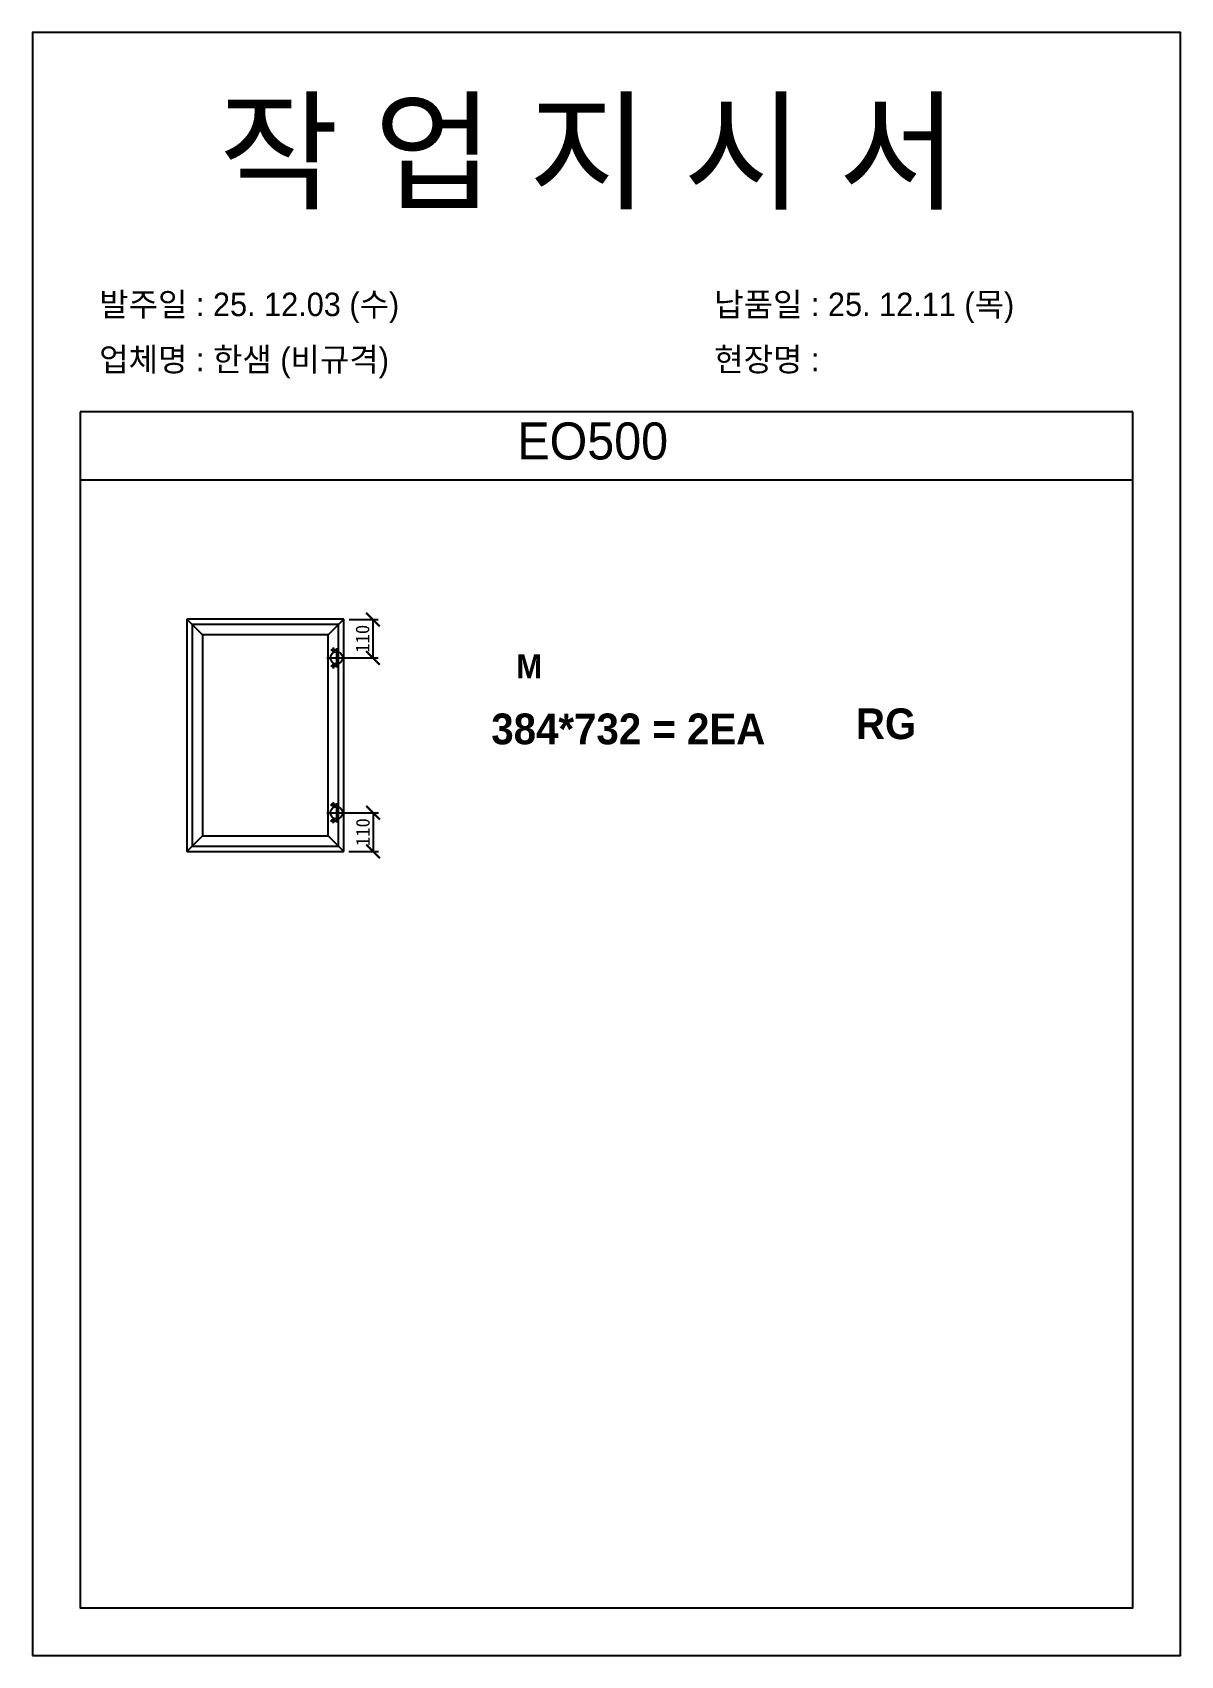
# Model space of a CAD drawing. Header units: millimetres. Extents: x -44117 to 256353, y -2095463 to 65325.
# Drawn here: x 112874 to 114554, y -527378 to -525002 of the extents above; entities that cross this region are included whole.
import ezdxf

# ---------------------------------------------------------------- set-up
doc = ezdxf.new("R2010")
doc.units = ezdxf.units.MM
doc.header["$LTSCALE"] = 10
doc.styles.add('MtX_Gulim', font='')
doc.styles.get('MtX_Gulim').set_extended_font_data('Gulim', bold=True)
doc.dimstyles.new('ISO-25', dxfattribs={"dimtxt": 2.5, "dimasz": 2.5, "dimexe": 1, "dimexo": 1, "dimtad": 1, "dimtxsty": 'Standard', "dimblk": 'ARCHTICK', "dimcen": 2.5, "dimadec": 0, "dimazin": 0, "dimtfac": 1, "dimtmove": 0, "dimatfit": 3, "dimfxl": 0, "dimarcsym": 0})

msp = doc.modelspace()

# ---------------------------------------------------------------- texts
at = {"linetype": 'Continuous', "style": 'MtX_Gulim'}
msp.add_text('M', height=35.04934, dxfattribs=at).set_placement((113582.09098, -525948.01075, -20.09702))
at = {"attachment_point": 1}
for s, width, gutter_width, heights, insert, char_height in [('{\\fGulim|b0|i0|c129|p50;작 업 지 시 서}', 3307.3198183, 12.5, [-155.84554], (113147.1881, -525106.54006), 140), ('\\pt11;{\\fGulim|b0|i0|c129|p50;발주일 : 25. 12.03 (수)}', 3307.3198183, 12.5, [34.50412], (112971.97874, -525383.26048), 34.3), ('{\\fGulim|b0|i0|c129|p50;납품일 : 25. 12.11 (목)}', 3307.3198183, 12.5, [35.09023], (113871.95672, -525383.26048), 34.3), ('{\\fGulim|b0|i0|c129|p50;업체명 : 한샘 (비규격)}', 3307.3198183, 12.5, [36.11279], (112971.97874, -525463.91666), 34.3), ('{\\fGulim|b0|i0|c129|p50;현장명 : }', 3307.3198183, 12.5, [-38.2735], (113871.95672, -525463.91666), 34.3), ('{\\fGulim|b0|i0|c129|p50;EO500}', 5224.9748335, 19.74777, [57.05176], (113583.82353, -525573.25357), 54.1878762), ('{\\f굴림|b1|i0|c129|p50;384*732 = 2EA}', 13607.1496112, 175, [602.07594], (113545.8053, -525999.35794, -20.09702), 45), ('{\\f굴림|b1|i0|c129|p50;RG}', 13607.1496112, 175, [-46.25], (114079.32531, -525991.87094, -20.09702), 45)]:
    msp.add_mtext_dynamic_manual_height_columns(s, width=width, gutter_width=gutter_width, heights=heights, dxfattribs=dict(at, insert=insert, char_height=char_height))

# ---------------------------------------------------------------- blocks, each defined once
blk = doc.blocks.new('_ArchTick')
at = {"color": 0, "linetype": 'ByBlock', "const_width": 0.15}
blk.add_lwpolyline([(-0.5, -0.5), (0.5, 0.5)], dxfattribs=at)
blk = doc.blocks.new('*D4141')
at = {"color": 0, "lineweight": -2}
for p, q in [((113337.9, -525861.8), (113380.4, -525861.8)), ((113372.4, -525861.8), (113372.4, -525917.9)), ((113327.3, -525917.9), (113380.4, -525917.9))]:
    blk.add_line(p, q, dxfattribs=at)
at = {"layer": 'Defpoints', "color": 0}
for p in [(113329.9, -525861.8), (113319.3, -525917.9), (113372.4, -525917.9)]:
    blk.add_point(p, dxfattribs=at)
at = {"color": 0, "lineweight": -2, "xscale": 20, "yscale": 20, "zscale": 20}
for p, rotation in [((113372.4, -525861.8), 90), ((113372.4, -525917.9), 270)]:
    blk.add_blockref('_ArchTick', p, dxfattribs=dict(at, rotation=rotation))
at = {"color": 0, "insert": (113357.4, -525889.9), "char_height": 20, "attachment_point": 5, "rotation": 90}
blk.add_mtext('110', dxfattribs=at)
blk = doc.blocks.new('*D4142')
at = {"color": 0, "lineweight": -2}
for p, q in [((113327.3, -526144.7), (113380.9, -526144.7)), ((113372.9, -526144.7), (113372.9, -526201.3)), ((113337.3, -526201.3), (113380.9, -526201.3))]:
    blk.add_line(p, q, dxfattribs=at)
at = {"layer": 'Defpoints', "color": 0}
for p in [(113319.3, -526144.7), (113329.3, -526201.3), (113372.9, -526201.3)]:
    blk.add_point(p, dxfattribs=at)
at = {"color": 0, "lineweight": -2, "xscale": 20, "yscale": 20, "zscale": 20}
for p, rotation in [((113372.9, -526144.7), 90), ((113372.9, -526201.3), 270)]:
    blk.add_blockref('_ArchTick', p, dxfattribs=dict(at, rotation=rotation))
at = {"color": 0, "insert": (113357.9, -526173), "char_height": 20, "attachment_point": 5, "rotation": 90}
blk.add_mtext('110', dxfattribs=at)

# ---------------------------------------------------------------- dimensions: what is measured, and where the dimension line sits
for base, p1, p2, override, picture, middle in [((113372.42455, -525917.94628), (113329.8534, -525861.83944, 74.51702), (113319.30096, -525917.94628), {"dimscale": 8}, '*D4141', (113357.42455, -525889.89286)), ((113372.94137, -526201.30239), (113319.29919, -526144.67955), (113329.3374, -526201.30239, 74.51702), {"dimscale": 8, "dimtxsty": 'Standard'}, '*D4142', (113357.94137, -526172.99097))]:
    dim = msp.add_linear_dim(base=base, p1=p1, p2=p2, angle=90, text='110', dimstyle='ISO-25', override=override)
    dim.commit()
    dim.dimension.update_dxf_attribs({"geometry": picture, "text_midpoint": middle})

# ---------------------------------------------------------------- linework, layer by layer
for p, q in [((114484.38149, -525557.54727), (112944.38149, -525557.54727)), ((114484.38149, -525657.54727), (112944.38149, -525657.54727)), ((113329.8534, -525861.32345), (113100.27351, -525861.32345)), ((113100.27351, -525861.32345), (113100.27351, -526201.30239)), ((113100.78951, -525861.83944, 74.51702), (113100.27351, -525861.83944, 74.51702)), ((113100.78951, -525861.83944, 74.51702), (113100.78951, -525861.32345, 74.51702)), ((113123.2315, -525884.28144), (113100.78951, -525861.83944)), ((113322.23505, -525868.94179), (113107.89186, -525868.94179)), ((113107.89186, -525868.94179), (113107.89186, -526193.68405)), ((113306.89541, -525884.28144), (113329.3374, -525861.83944)), ((113322.23505, -526193.68405), (113322.23505, -525868.94179)), ((113329.3374, -525861.83944, 74.51702), (113329.3374, -525861.32345, 74.51702)), ((113329.3374, -525861.83944, 74.51702), (113329.3374, -525861.32345, 74.51702)), ((113329.3374, -525861.83944, 74.51702), (113329.8534, -525861.83944, 74.51702)), ((113329.3374, -525861.83944, 74.51702), (113329.8534, -525861.83944, 74.51702)), ((113329.8534, -526201.30239), (113329.8534, -525861.32345)), ((113306.89541, -525884.28144), (113123.2315, -525884.28144)), ((113123.2315, -525884.28144), (113123.2315, -526178.3444)), ((113306.89541, -526178.3444), (113306.89541, -525884.28144)), ((113314.66818, -525910.22499), (113314.66818, -525902.50369)), ((113305.26228, -525917.94628), (113333.33964, -525917.94628)), ((113310.80753, -525906.36434), (113318.52883, -525906.36434)), ((113314.66818, -525933.38888), (113314.66818, -525925.66758)), ((113319.30096, -525903.9076), (113319.30096, -525931.98496)), ((113310.80753, -525929.52823), (113318.52883, -525929.52823)), ((113310.54838, -526133.09761), (113318.26968, -526133.09761)), ((113314.40903, -526129.23696), (113314.40903, -526136.95826)), ((113319.29919, -526130.64087), (113319.29919, -526158.71823)), ((113305.26051, -526144.67955), (113333.33787, -526144.67955)), ((113310.54838, -526156.2615), (113318.26968, -526156.2615)), ((113314.40903, -526152.40085), (113314.40903, -526160.12215)), ((113123.2315, -526178.3444), (113100.78951, -526200.78639)), ((113123.2315, -526178.3444), (113306.89541, -526178.3444)), ((113306.89191, -526178.3444), (113329.33905, -526200.78639)), ((113100.78951, -526200.78639, 74.51702), (113100.27351, -526200.78639, 74.51702)), ((113100.27351, -526201.30239), (113329.8534, -526201.30239)), ((113100.78951, -526200.78639, 74.51702), (113100.78951, -526201.30239, 74.51702)), ((113107.89186, -526193.68405), (113322.23505, -526193.68405)), ((113327.79616, -526201.30416), (113327.79439, -526201.30239)), ((113329.3374, -526200.78639, 74.51702), (113329.8534, -526200.78639, 74.51702)), ((113329.3374, -526200.78639, 74.51702), (113329.3374, -526201.30239, 74.51702)), ((113329.3374, -526200.78639, 74.51702), (113329.8534, -526200.78639, 74.51702)), ((113329.3374, -526200.78639, 74.51702), (113329.3374, -526201.30239, 74.51702))]:
    msp.add_line(p, q)
msp.add_lwpolyline([(112874.38149, -527378.37755), (114554.38149, -527378.37755), (114554.38149, -525002.37755), (112874.38149, -525002.37755)], close=True)
msp.add_lwpolyline([(112944.38149, -525557.54727), (112944.38149, -527308.37755), (114484.38149, -527308.37755), (114484.38149, -525557.54727)])
for centre, radius in [((113319.30096, -525917.94628), 9.00818), ((113314.66818, -525906.36434), 2.00754), ((113314.66818, -525929.52823), 2.00754), ((113319.29919, -526144.67955), 9.00818), ((113314.40903, -526133.09761), 2.00754), ((113314.40903, -526156.2615), 2.00754)]:
    msp.add_circle(centre, radius)

msp.set_redraw_order([(e.dxf.handle, doc.entitydb.next_handle()) for e in msp.query("TEXT MTEXT ATTDEF DIMENSION ARC_DIMENSION")])  # texts and dimensions are drawn at this point

doc.saveas('drawing.dxf')
